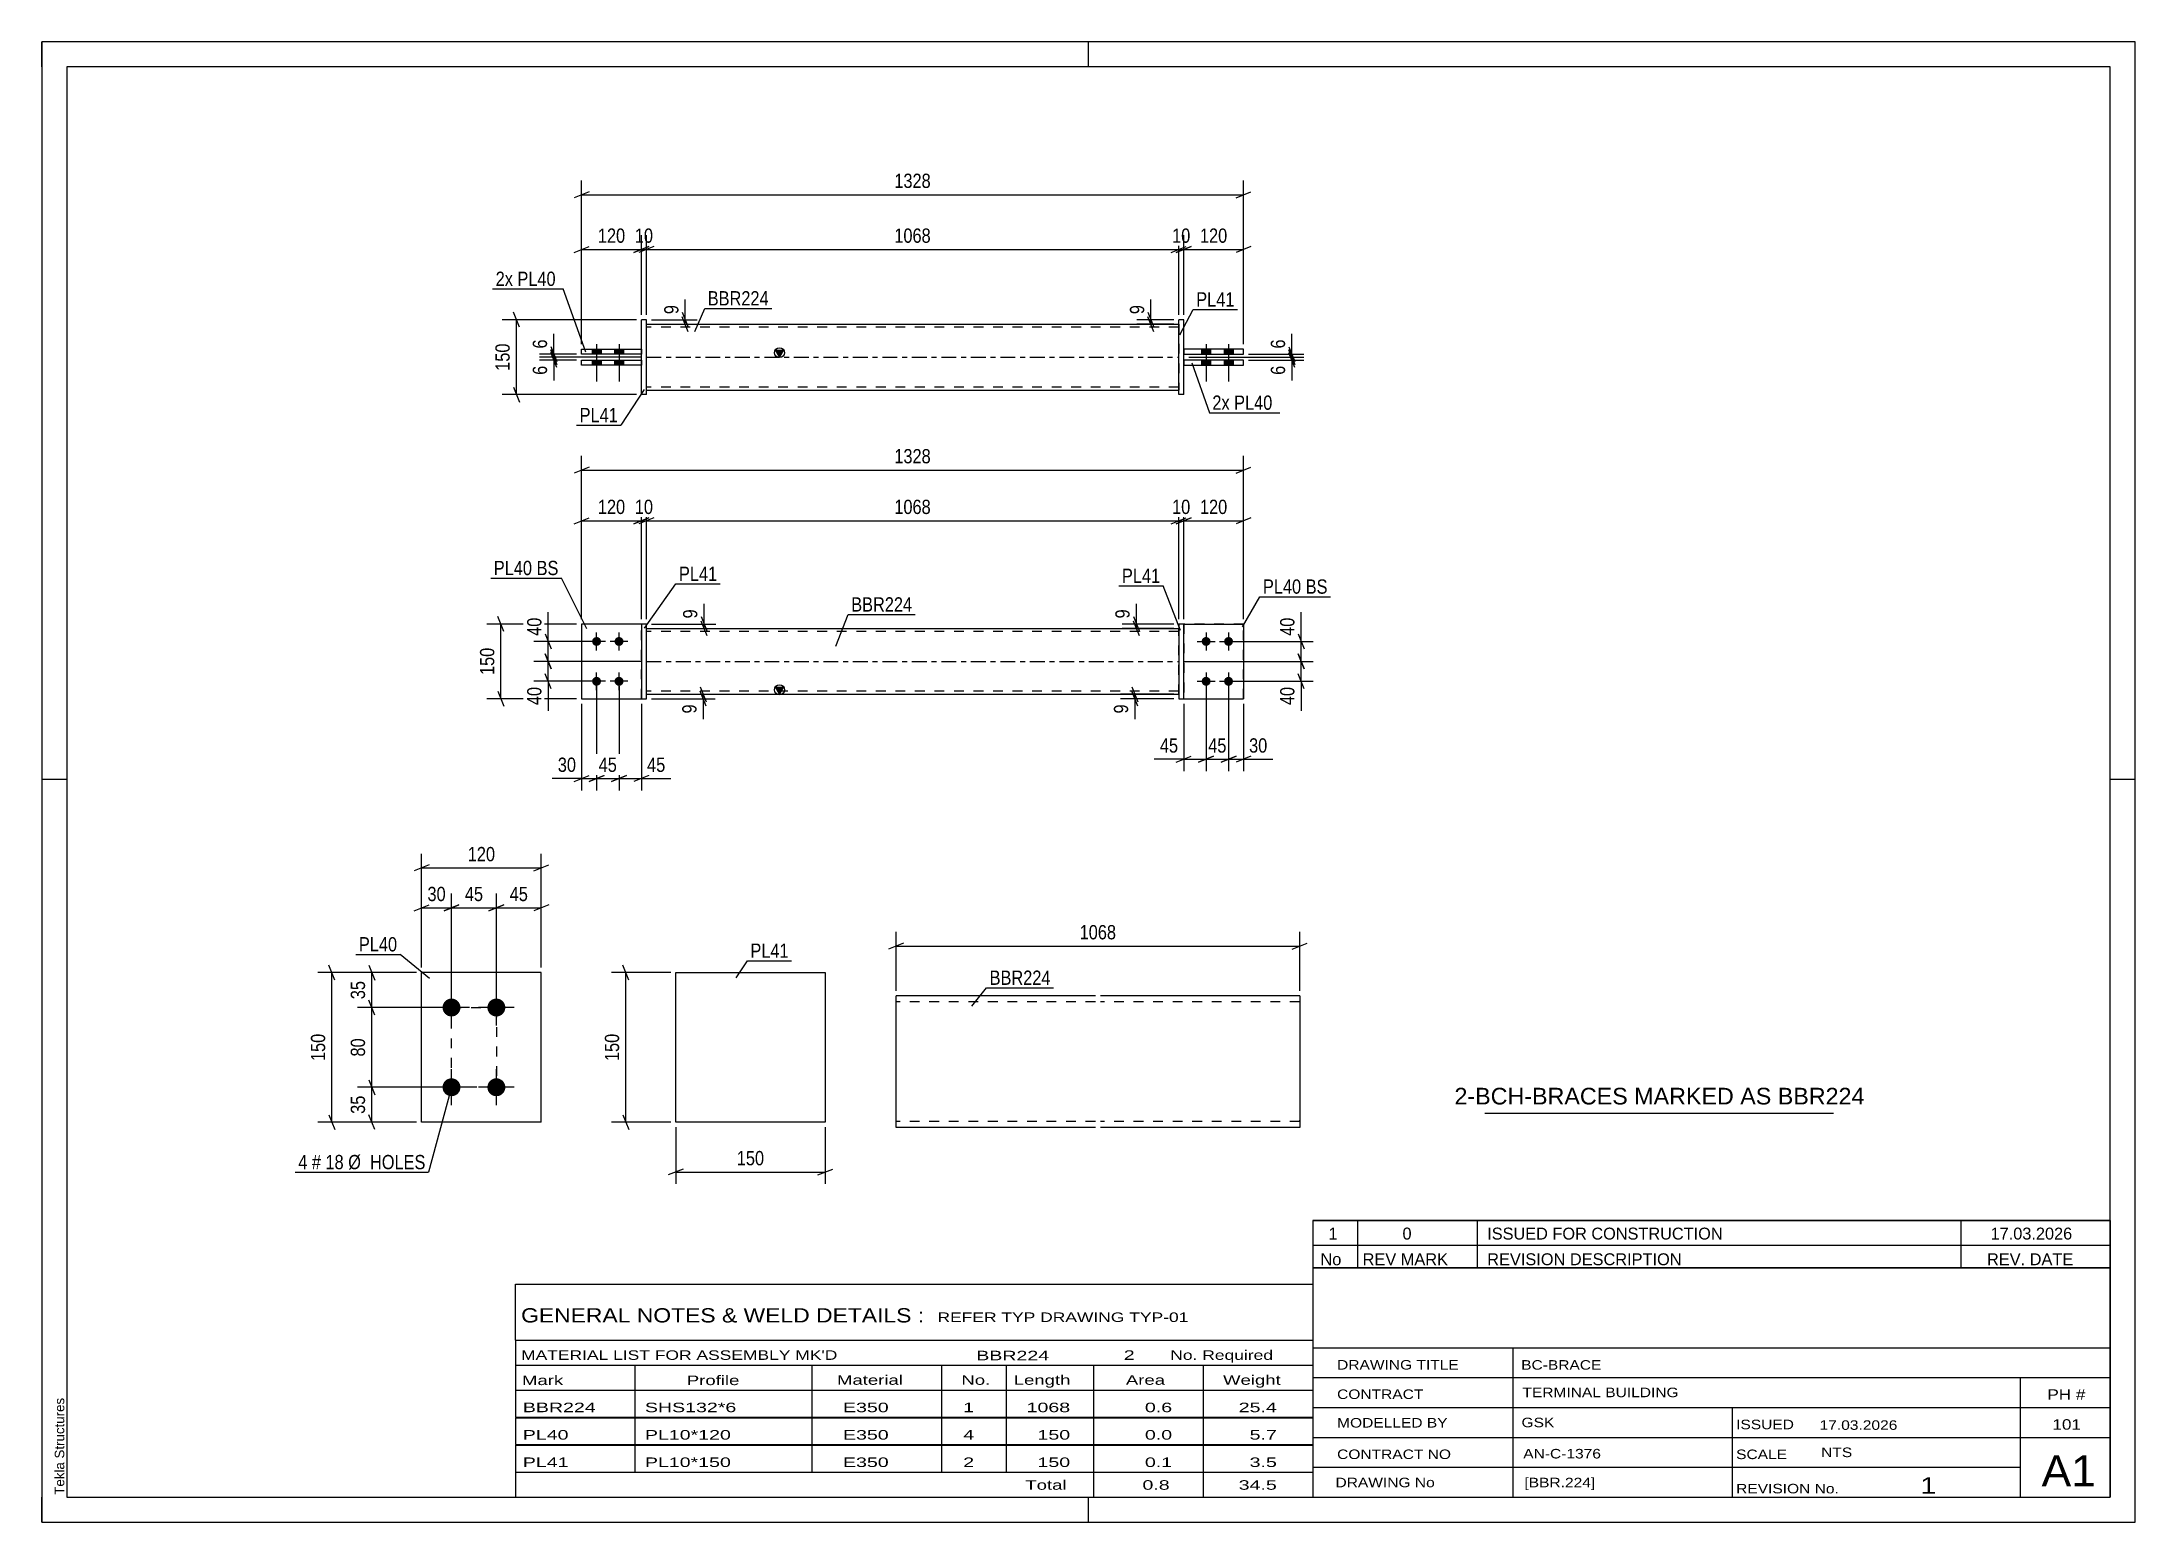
# Paper-space layout 'Layout1' of a CAD drawing. Header units: millimetres. Extents: x 0 to 420, y 0 to 297.
# The model-space entities are those that its viewports show. They can reach past a viewport. Long polylines and large blocks are cut down to what shows.
import ezdxf

# ---------------------------------------------------------------- set-up
doc = ezdxf.new("R2010")
doc.units = ezdxf.units.MM
doc.linetypes.add('DXK_LINE_DOT2', pattern=[3.9198, 1.9599, -1.9599])
doc.linetypes.add('DXK_LINE_DOT3', pattern=[5.9187, 2.979, -0.9799, 0.9799, -0.9799])
doc.layers.add('Viewport layer', color=7, linetype='Continuous', plot=False)
doc.styles.add('Arial', font='ARIAL.TTF', dxfattribs={"height": 0.2})
doc.styles.add('Arial Narrow', font='ARIALN.TTF', dxfattribs={"height": 0.2})

# ---------------------------------------------------------------- blocks, each defined once
blk = doc.blocks.new('Unknown-581593072-1127')
at = {"color": 5, "linetype": 'Continuous'}
for p, q in [((420, 297), (0, 297)), ((0, 297), (0, 0)), ((0, 292), (0, 297)), ((210, 292), (210, 297)), ((420, 0), (420, 297)), ((415, 292), (5, 292)), ((5, 292), (5, 5)), ((415, 5), (415, 292)), ((5, 149), (0, 149)), ((420, 149), (415, 149)), ((0, 0), (0, 5)), ((5, 5), (415, 5)), ((210, 0), (210, 5)), ((0, 0), (420, 0))]:
    blk.add_line(p, q, dxfattribs=at)
at = {"color": 174, "linetype": 'Continuous', "style": 'Arial'}
blk.add_text('Tekla Structures', height=1.9102, rotation=90, dxfattribs=at).set_placement((4.5, 5.5))
blk = doc.blocks.new('Part-581593072-1392 - 1364')
at = {"color": 2, "linetype": 'Continuous'}
for p, q in [((229.1, 180.2), (228.1, 180.2)), ((228.1, 180.2), (228.1, 165.2)), ((229.1, 165.2), (229.1, 180.2)), ((228.1, 165.2), (229.1, 165.2))]:
    blk.add_line(p, q, dxfattribs=at)
blk = doc.blocks.new('Bolt-581593072-1403 - 1364')
at = {"linetype": 'Continuous'}
for points in [[(111.3, 175.8, -1), (111.3, 177.6, -1)], [(115.8, 175.8, -1), (115.8, 177.6, -1)], [(111.3, 167.8, -1), (111.3, 169.6, -1)], [(115.8, 167.8, -1), (115.8, 169.6, -1)]]:
    blk.add_hatch(color=1, dxfattribs=at).paths.add_polyline_path(points)
at = {"color": 1, "linetype": 'Continuous'}
for p, q in [((113.1, 176.7), (109.5, 176.7)), ((111.3, 174.9), (111.3, 178.5)), ((117.6, 176.7), (114, 176.7)), ((115.8, 174.9), (115.8, 178.5)), ((113.1, 168.7), (109.5, 168.7)), ((111.3, 166.9), (111.3, 170.5)), ((117.6, 168.7), (114, 168.7)), ((115.8, 166.9), (115.8, 170.5))]:
    blk.add_line(p, q, dxfattribs=at)
blk = doc.blocks.new('Bolt-581593072-1404 - 1364')
at = {"linetype": 'Continuous'}
for points in [[(233.6, 177.6, -1), (233.6, 175.8, -1)], [(238.1, 177.6, -1), (238.1, 175.8, -1)], [(233.6, 169.6, -1), (233.6, 167.8, -1)], [(238.1, 169.6, -1), (238.1, 167.8, -1)]]:
    blk.add_hatch(color=1, dxfattribs=at).paths.add_polyline_path(points)
at = {"color": 1, "linetype": 'Continuous'}
for p, q in [((231.8, 176.7), (235.4, 176.7)), ((233.6, 178.5), (233.6, 174.9)), ((236.3, 176.7), (239.9, 176.7)), ((238.1, 178.5), (238.1, 174.9)), ((231.8, 168.7), (235.4, 168.7)), ((233.6, 170.5), (233.6, 166.9)), ((236.3, 168.7), (239.9, 168.7)), ((238.1, 170.5), (238.1, 166.9))]:
    blk.add_line(p, q, dxfattribs=at)
blk = doc.blocks.new('Part-581593072-1409 - 1364')
at = {"color": 2, "linetype": 'Continuous'}
for p, q in [((121.3, 180.2), (120.3, 180.2)), ((120.3, 180.2), (120.3, 165.2)), ((121.3, 165.2), (121.3, 180.2)), ((120.3, 165.2), (121.3, 165.2))]:
    blk.add_line(p, q, dxfattribs=at)
blk = doc.blocks.new('Part-581593072-1424 - 1364')
at = {"color": 7, "linetype": 'DXK_LINE_DOT2'}
for p, q in [((120.3, 180.2), (108.3, 180.2)), ((108.3, 180.2), (108.3, 165.2)), ((120.3, 165.2), (120.3, 180.2)), ((108.3, 165.2), (120.3, 165.2))]:
    blk.add_line(p, q, dxfattribs=at)
blk = doc.blocks.new('Part-581593072-1429 - 1364')
at = {"color": 2, "linetype": 'Continuous'}
for p, q in [((120.3, 180.2), (108.3, 180.2)), ((108.3, 180.2), (108.3, 165.2)), ((108.3, 165.2), (120.3, 165.2))]:
    blk.add_line(p, q, dxfattribs=at)
at = {"color": 7, "linetype": 'DXK_LINE_DOT2'}
blk.add_line((120.3, 165.2), (120.3, 180.2), dxfattribs=at)
blk = doc.blocks.new('Part-581593072-1444 - 1364')
at = {"linetype": 'Continuous'}
blk.add_hatch(color=2, dxfattribs=at).paths.add_polyline_path([(148, 166.1), (147.2, 167.5), (148.8, 167.5)])
at = {"color": 2, "linetype": 'Continuous'}
for p, q in [((121.3, 179.3), (228.1, 179.3)), ((121.3, 166.1), (228.1, 166.1)), ((148, 166.1), (147.2, 167.5)), ((147.2, 167.5), (148.8, 167.5)), ((148.8, 167.5), (148, 166.1))]:
    blk.add_line(p, q, dxfattribs=at)
at = {"color": 7, "linetype": 'DXK_LINE_DOT2'}
for p, q in [((121.3, 166.1), (121.3, 179.3)), ((228.1, 178.7), (121.3, 178.7)), ((228.1, 166.1), (228.1, 179.3)), ((228.1, 166.7), (121.3, 166.7))]:
    blk.add_line(p, q, dxfattribs=at)
at = {"color": 7, "linetype": 'DXK_LINE_DOT3'}
blk.add_line((121.3, 172.7), (228.1, 172.7), dxfattribs=at)
at = {"color": 2, "linetype": 'Continuous'}
blk.add_circle((148, 167), 1, dxfattribs=at)
blk = doc.blocks.new('Part-581593072-1449 - 1364')
at = {"color": 2, "linetype": 'Continuous'}
for p, q in [((229.1, 180.2), (241.1, 180.2)), ((241.1, 180.2), (241.1, 165.2)), ((229.1, 165.2), (241.1, 165.2))]:
    blk.add_line(p, q, dxfattribs=at)
at = {"color": 7, "linetype": 'DXK_LINE_DOT2'}
blk.add_line((229.1, 180.2), (229.1, 165.2), dxfattribs=at)
blk = doc.blocks.new('Part-581593072-1454 - 1364')
at = {"color": 7, "linetype": 'DXK_LINE_DOT2'}
for p, q in [((241.1, 180.2), (229.1, 180.2)), ((229.1, 180.2), (229.1, 165.2)), ((241.1, 165.2), (241.1, 180.2)), ((229.1, 165.2), (241.1, 165.2))]:
    blk.add_line(p, q, dxfattribs=at)
blk = doc.blocks.new('Part-581593072-1786 - 1771')
at = {"color": 2, "linetype": 'Continuous'}
for p, q in [((108.3, 235.35), (120.3, 235.35)), ((108.3, 234.35), (108.3, 235.35)), ((120.3, 235.35), (120.3, 234.35)), ((120.3, 234.35), (108.3, 234.35))]:
    blk.add_line(p, q, dxfattribs=at)
blk = doc.blocks.new('Part-581593072-1781 - 1771')
at = {"color": 2, "linetype": 'Continuous'}
for p, q in [((121.3, 241.24), (120.3, 241.24)), ((120.3, 226.24), (120.3, 241.24)), ((121.3, 226.24), (121.3, 241.24)), ((121.3, 226.24), (120.3, 226.24))]:
    blk.add_line(p, q, dxfattribs=at)
blk = doc.blocks.new('Part-581593072-1791 - 1771')
at = {"color": 2, "linetype": 'Continuous'}
for p, q in [((108.3, 232.15), (108.3, 233.15)), ((108.3, 233.15), (120.3, 233.15)), ((120.3, 232.15), (108.3, 232.15)), ((120.3, 233.15), (120.3, 232.15))]:
    blk.add_line(p, q, dxfattribs=at)
blk = doc.blocks.new('Bolt-581593072-1775 - 1771')
at = {"linetype": 'Continuous'}
for points in [[(110.4, 234.35), (112.2, 234.35), (112.2, 235.35), (110.4, 235.35)], [(110.4, 234.35), (112.2, 234.35), (112.2, 235.35), (110.4, 235.35)], [(114.9, 234.35), (116.7, 234.35), (116.7, 235.35), (114.9, 235.35)], [(114.9, 234.35), (116.7, 234.35), (116.7, 235.35), (114.9, 235.35)], [(110.4, 232.15), (112.2, 232.15), (112.2, 233.15), (110.4, 233.15)], [(110.4, 232.15), (112.2, 232.15), (112.2, 233.15), (110.4, 233.15)], [(114.9, 232.15), (116.7, 232.15), (116.7, 233.15), (114.9, 233.15)], [(114.9, 232.15), (116.7, 232.15), (116.7, 233.15), (114.9, 233.15)]]:
    blk.add_hatch(color=1, dxfattribs=at).paths.add_polyline_path(points)
at = {"color": 1, "linetype": 'Continuous'}
for p, q in [((110.4, 235.35), (110.4, 234.35)), ((110.4, 235.35), (110.4, 234.35)), ((111.3, 236.35), (111.3, 228.85)), ((111.3, 236.35), (111.3, 228.85)), ((112.2, 235.35), (112.2, 234.35)), ((112.2, 235.35), (112.2, 234.35)), ((114.9, 235.35), (114.9, 234.35)), ((114.9, 235.35), (114.9, 234.35)), ((115.8, 236.35), (115.8, 228.85)), ((115.8, 236.35), (115.8, 228.85)), ((116.7, 235.35), (116.7, 234.35)), ((116.7, 235.35), (116.7, 234.35)), ((110.4, 233.15), (110.4, 232.15)), ((110.4, 233.15), (110.4, 232.15)), ((112.2, 233.15), (112.2, 232.15)), ((112.2, 233.15), (112.2, 232.15)), ((114.9, 233.15), (114.9, 232.15)), ((114.9, 233.15), (114.9, 232.15)), ((116.7, 233.15), (116.7, 232.15)), ((116.7, 233.15), (116.7, 232.15))]:
    blk.add_line(p, q, dxfattribs=at)
blk = doc.blocks.new('Bolt-581593072-1776 - 1771')
at = {"linetype": 'Continuous'}
for points in [[(234.5, 235.34), (232.7, 235.34), (232.7, 234.34), (234.5, 234.34)], [(234.5, 235.34), (232.7, 235.34), (232.7, 234.34), (234.5, 234.34)], [(239, 235.34), (237.2, 235.34), (237.2, 234.34), (239, 234.34)], [(239, 235.34), (237.2, 235.34), (237.2, 234.34), (239, 234.34)], [(234.5, 233.14), (232.7, 233.14), (232.7, 232.14), (234.5, 232.14)], [(234.5, 233.14), (232.7, 233.14), (232.7, 232.14), (234.5, 232.14)], [(239, 233.14), (237.2, 233.14), (237.2, 232.14), (239, 232.14)], [(239, 233.14), (237.2, 233.14), (237.2, 232.14), (239, 232.14)]]:
    blk.add_hatch(color=1, dxfattribs=at).paths.add_polyline_path(points)
at = {"color": 1, "linetype": 'Continuous'}
for p, q in [((232.7, 235.34), (232.7, 234.34)), ((232.7, 235.34), (232.7, 234.34)), ((233.6, 236.34), (233.6, 228.84)), ((233.6, 236.34), (233.6, 228.84)), ((234.5, 235.34), (234.5, 234.34)), ((234.5, 235.34), (234.5, 234.34)), ((237.2, 235.34), (237.2, 234.34)), ((237.2, 235.34), (237.2, 234.34)), ((238.1, 236.34), (238.1, 228.84)), ((238.1, 236.34), (238.1, 228.84)), ((239, 235.34), (239, 234.34)), ((239, 235.34), (239, 234.34)), ((232.7, 233.14), (232.7, 232.14)), ((232.7, 233.14), (232.7, 232.14)), ((234.5, 233.14), (234.5, 232.14)), ((234.5, 233.14), (234.5, 232.14)), ((237.2, 233.14), (237.2, 232.14)), ((237.2, 233.14), (237.2, 232.14)), ((239, 233.14), (239, 232.14)), ((239, 233.14), (239, 232.14))]:
    blk.add_line(p, q, dxfattribs=at)
blk = doc.blocks.new('Part-581593072-1796 - 1771')
at = {"color": 2, "linetype": 'Continuous'}
for p, q in [((229.1, 241.24), (228.1, 241.24)), ((228.1, 226.24), (228.1, 241.24)), ((229.1, 226.24), (229.1, 241.24)), ((229.1, 226.24), (228.1, 226.24))]:
    blk.add_line(p, q, dxfattribs=at)
blk = doc.blocks.new('Part-581593072-1801 - 1771')
at = {"linetype": 'Continuous'}
blk.add_hatch(color=2, dxfattribs=at).paths.add_polyline_path([(148, 233.74), (147.2, 235.14), (148.8, 235.14)])
at = {"color": 2, "linetype": 'Continuous'}
for p, q in [((121.3, 240.34), (228.1, 240.34)), ((148, 233.74), (147.2, 235.14)), ((147.2, 235.14), (148.8, 235.14)), ((148.8, 235.14), (148, 233.74)), ((121.3, 227.14), (228.1, 227.14))]:
    blk.add_line(p, q, dxfattribs=at)
at = {"color": 7, "linetype": 'DXK_LINE_DOT2'}
for p, q in [((121.3, 227.14), (121.3, 240.34)), ((228.1, 239.74), (121.3, 239.74)), ((228.1, 240.34), (228.1, 227.14)), ((228.1, 227.74), (121.3, 227.74))]:
    blk.add_line(p, q, dxfattribs=at)
at = {"color": 7, "linetype": 'DXK_LINE_DOT3'}
blk.add_line((121.3, 233.74), (228.1, 233.74), dxfattribs=at)
at = {"color": 2, "linetype": 'Continuous'}
blk.add_circle((148, 234.64), 1, dxfattribs=at)
blk = doc.blocks.new('Part-581593072-1806 - 1771')
at = {"color": 2, "linetype": 'Continuous'}
for p, q in [((241.1, 233.14), (229.1, 233.14)), ((229.1, 233.14), (229.1, 232.14)), ((229.1, 232.14), (241.1, 232.14)), ((241.1, 232.14), (241.1, 233.14))]:
    blk.add_line(p, q, dxfattribs=at)
blk = doc.blocks.new('Part-581593072-1811 - 1771')
at = {"color": 2, "linetype": 'Continuous'}
for p, q in [((241.1, 235.34), (229.1, 235.34)), ((229.1, 235.34), (229.1, 234.34)), ((241.1, 234.34), (241.1, 235.34)), ((229.1, 234.34), (241.1, 234.34))]:
    blk.add_line(p, q, dxfattribs=at)
blk = doc.blocks.new('Part-581593072-2055 - 2048')
at = {"color": 2, "linetype": 'Continuous'}
for p, q in [((100.19, 110.25), (76.19, 110.25)), ((76.19, 80.25), (76.19, 110.25)), ((100.19, 80.25), (100.19, 110.25)), ((100.19, 80.25), (76.19, 80.25))]:
    blk.add_line(p, q, dxfattribs=at)
blk = doc.blocks.new('Bolt-581593072-2116 - 2048')
at = {"linetype": 'Continuous'}
for points in [[(82.19, 101.45, -1), (82.19, 105.05, -1)], [(91.19, 101.45, -1), (91.19, 105.05, -1)], [(82.19, 85.45, -1), (82.19, 89.05, -1)], [(91.19, 85.45, -1), (91.19, 89.05, -1)]]:
    blk.add_hatch(color=1, dxfattribs=at).paths.add_polyline_path(points)
at = {"color": 1, "linetype": 'Continuous'}
for p, q in [((82.19, 99.65), (82.19, 106.85)), ((91.19, 99.65), (91.19, 106.85)), ((85.79, 103.25), (78.59, 103.25)), ((94.79, 103.25), (87.59, 103.25)), ((82.19, 83.65), (82.19, 90.85)), ((91.19, 83.65), (91.19, 90.85)), ((85.79, 87.25), (78.59, 87.25)), ((94.79, 87.25), (87.59, 87.25))]:
    blk.add_line(p, q, dxfattribs=at)
blk = doc.blocks.new('Part-581593072-2263 - 2257')
at = {"color": 2, "linetype": 'Continuous'}
for p, q in [((127.17, 80.25), (127.17, 110.25)), ((127.17, 110.25), (157.17, 110.25)), ((157.17, 110.25), (157.17, 80.25)), ((157.17, 80.25), (127.17, 80.25))]:
    blk.add_line(p, q, dxfattribs=at)
blk = doc.blocks.new('Part-581593072-2286 - 2280')
at = {"color": 2, "linetype": 'Continuous'}
for p, q in [((211.38, 105.58), (171.38, 105.58)), ((171.38, 79.37), (171.38, 105.58)), ((252.38, 105.58), (212.38, 105.58)), ((252.38, 105.58), (252.38, 105.4)), ((252.38, 105.4), (252.38, 103.18)), ((252.38, 103.18), (252.38, 79.18)), ((171.38, 79.18), (171.38, 79.37)), ((211.38, 79.18), (171.38, 79.18)), ((252.38, 79.18), (212.38, 79.18))]:
    blk.add_line(p, q, dxfattribs=at)
at = {"color": 7, "linetype": 'DXK_LINE_DOT2'}
for p, q in [((211.38, 104.38), (171.38, 104.38)), ((252.38, 104.38), (212.38, 104.38)), ((252.38, 104.88), (252.38, 103.18)), ((171.38, 80.38), (171.38, 80.48)), ((211.38, 80.38), (171.38, 80.38)), ((252.38, 80.38), (212.38, 80.38)), ((252.38, 80.48), (252.38, 80.67)), ((252.38, 80.38), (252.38, 80.48)), ((252.38, 80.38), (252.38, 80.48)), ((171.38, 79.18), (171.38, 79.18))]:
    blk.add_line(p, q, dxfattribs=at)
blk = doc.blocks.new('Rectangle-581593072-2242 - 2048')
at = {"color": 1, "linetype": 'DXK_LINE_DOT2'}
blk.add_lwpolyline([(82.19, 103.25), (91.19, 103.25), (91.19, 87.25), (82.19, 87.25), (82.19, 103.25)], close=True, dxfattribs=at)
blk = doc.blocks.new('StraightDimension-581593072-1456 - 1364')
at = {"color": 7, "linetype": 'Continuous'}
for p, q in [((219, 181.7), (220.2, 178.7)), ((220.2, 177.8), (219, 180.8)), ((227.1, 180.2), (216.75, 180.2)), ((227.1, 179.3), (216.75, 179.3)), ((219.6, 179.3), (219.6, 180.2))]:
    blk.add_line(p, q, dxfattribs=at)
at = {"color": 0}
blk.add_wipeout([(218.85, 183.75), (214.65, 183.75), (214.65, 180.72), (218.85, 180.72)], dxfattribs=at)
at = {"color": 7, "linetype": 'Continuous'}
blk.add_line((219.6, 180.2), (219.6, 184.28), dxfattribs=at)
blk.add_line((219.6, 180.2), (219.6, 184.28), dxfattribs=at)
at = {"color": 3, "style": 'Arial Narrow'}
blk.add_text('9', height=2.86, rotation=90.0002, dxfattribs=at).set_placement((218.25, 181.32))
blk = doc.blocks.new('StraightDimension-581593072-1467 - 1364')
at = {"color": 7, "linetype": 'Continuous'}
for p, q in [((239.1, 176.7), (255.06, 176.7)), ((252.06, 178.2), (253.26, 175.2)), ((252.66, 172.7), (252.66, 176.7)), ((229.1, 172.7), (255.06, 172.7)), ((253.26, 171.2), (252.06, 174.2))]:
    blk.add_line(p, q, dxfattribs=at)
at = {"color": 0}
blk.add_wipeout([(251.91, 182.08), (247.71, 182.08), (247.71, 177.22), (251.91, 177.22)], dxfattribs=at)
at = {"color": 7, "linetype": 'Continuous'}
blk.add_line((252.66, 176.7), (252.66, 182.6), dxfattribs=at)
blk.add_line((252.66, 176.7), (252.66, 182.6), dxfattribs=at)
at = {"color": 3, "style": 'Arial Narrow'}
blk.add_text('40', height=2.863, rotation=90.0002, dxfattribs=at).set_placement((251.31, 177.82))
blk = doc.blocks.new('StraightDimension-581593072-1718 - 1364')
at = {"color": 7, "linetype": 'Continuous'}
for p, q in [((108.3, 181.2), (108.3, 203.77)), ((120.3, 181.2), (120.3, 203.77)), ((106.8, 200.32), (109.8, 201.52)), ((108.3, 200.92), (120.3, 200.92)), ((121.8, 201.52), (118.8, 200.32))]:
    blk.add_line(p, q, dxfattribs=at)
at = {"color": 0}
blk.add_wipeout([(117.64, 201.67), (117.64, 205.87), (110.96, 205.87), (110.96, 201.67)], dxfattribs=at)
at = {"color": 3, "style": 'Arial Narrow'}
blk.add_text('120', height=2.863, dxfattribs=at).set_placement((111.56, 202.27))
blk = doc.blocks.new('StraightDimension-581593072-1590 - 1364')
at = {"color": 7, "linetype": 'Continuous'}
for p, q in [((132.26, 181.7), (133.46, 178.7)), ((133.46, 177.8), (132.26, 180.8)), ((122.3, 180.2), (135.26, 180.2)), ((122.3, 179.3), (135.26, 179.3)), ((132.86, 179.3), (132.86, 180.2))]:
    blk.add_line(p, q, dxfattribs=at)
at = {"color": 0}
blk.add_wipeout([(132.11, 183.75), (127.91, 183.75), (127.91, 180.72), (132.11, 180.72)], dxfattribs=at)
at = {"color": 7, "linetype": 'Continuous'}
blk.add_line((132.86, 180.2), (132.86, 184.28), dxfattribs=at)
blk.add_line((132.86, 180.2), (132.86, 184.28), dxfattribs=at)
at = {"color": 3, "style": 'Arial Narrow'}
blk.add_text('9', height=2.86, rotation=90.0002, dxfattribs=at).set_placement((131.51, 181.32))
blk = doc.blocks.new('StraightDimension-581593072-1599 - 1364')
at = {"color": 7, "linetype": 'Continuous'}
for p, q in [((122.3, 166.1), (135.1, 166.1)), ((122.3, 165.2), (135.1, 165.2)), ((132.1, 167.6), (133.3, 164.6)), ((133.3, 163.7), (132.1, 166.7)), ((132.7, 165.2), (132.7, 166.1))]:
    blk.add_line(p, q, dxfattribs=at)
at = {"color": 0}
blk.add_wipeout([(131.95, 164.67), (127.75, 164.67), (127.75, 161.65), (131.95, 161.65)], dxfattribs=at)
at = {"color": 7, "linetype": 'Continuous'}
blk.add_line((132.7, 165.2), (132.7, 161.12), dxfattribs=at)
blk.add_line((132.7, 165.2), (132.7, 161.12), dxfattribs=at)
at = {"color": 3, "style": 'Arial Narrow'}
blk.add_text('9', height=2.86, rotation=90.0002, dxfattribs=at).set_placement((131.35, 162.25))
blk = doc.blocks.new('StraightDimension-581593072-1530 - 1364')
at = {"color": 7, "linetype": 'Continuous'}
for p, q in [((233.6, 167.7), (233.6, 150.65)), ((238.1, 167.7), (238.1, 150.65)), ((232.1, 152.45), (235.1, 153.65)), ((233.6, 153.05), (238.1, 153.05)), ((239.6, 153.65), (236.6, 152.45))]:
    blk.add_line(p, q, dxfattribs=at)
at = {"color": 0}
blk.add_wipeout([(238.28, 153.8), (238.28, 158), (233.42, 158), (233.42, 153.8)], dxfattribs=at)
at = {"color": 3, "style": 'Arial Narrow'}
blk.add_text('45', height=2.863, dxfattribs=at).set_placement((234.02, 154.4))
blk = doc.blocks.new('StraightDimension-581593072-1540 - 1364')
at = {"color": 7, "linetype": 'Continuous'}
for p, q in [((238.1, 167.7), (238.1, 150.65)), ((241.1, 164.2), (241.1, 150.65)), ((236.6, 152.45), (239.6, 153.65)), ((238.1, 153.05), (241.1, 153.05)), ((242.6, 153.65), (239.6, 152.45))]:
    blk.add_line(p, q, dxfattribs=at)
at = {"color": 0}
blk.add_wipeout([(246.48, 153.8), (246.48, 158), (241.62, 158), (241.62, 153.8)], dxfattribs=at)
at = {"color": 7, "linetype": 'Continuous'}
blk.add_line((241.1, 153.05), (247, 153.05), dxfattribs=at)
blk.add_line((241.1, 153.05), (247, 153.05), dxfattribs=at)
at = {"color": 3, "style": 'Arial Narrow'}
blk.add_text('30', height=2.863, dxfattribs=at).set_placement((242.22, 154.4))
blk = doc.blocks.new('StraightDimension-581593072-1653 - 1364')
at = {"color": 7, "linetype": 'Continuous'}
for p, q in [((229.1, 181.2), (229.1, 203.77)), ((241.1, 181.2), (241.1, 203.77)), ((227.6, 200.32), (230.6, 201.52)), ((229.1, 200.92), (241.1, 200.92)), ((242.6, 201.52), (239.6, 200.32))]:
    blk.add_line(p, q, dxfattribs=at)
at = {"color": 0}
blk.add_wipeout([(238.44, 201.67), (238.44, 205.87), (231.76, 205.87), (231.76, 201.67)], dxfattribs=at)
at = {"color": 3, "style": 'Arial Narrow'}
blk.add_text('120', height=2.863, dxfattribs=at).set_placement((232.36, 202.27))
blk = doc.blocks.new('StraightDimension-581593072-1692 - 1364')
at = {"color": 7, "linetype": 'Continuous'}
for p, q in [((121.3, 181.2), (121.3, 203.77)), ((228.1, 181.2), (228.1, 203.77)), ((122.8, 201.52), (119.8, 200.32)), ((121.3, 200.92), (228.1, 200.92)), ((226.6, 200.32), (229.6, 201.52))]:
    blk.add_line(p, q, dxfattribs=at)
at = {"color": 0}
blk.add_wipeout([(178.96, 201.67), (178.96, 205.87), (170.44, 205.87), (170.44, 201.67)], dxfattribs=at)
at = {"color": 3, "style": 'Arial Narrow'}
blk.add_text('1068', height=2.863, dxfattribs=at).set_placement((171.04, 202.27))
blk = doc.blocks.new('StraightDimension-581593072-1628 - 1364')
at = {"color": 7, "linetype": 'Continuous'}
for p, q in [((108.3, 164.2), (108.3, 146.78)), ((111.3, 167.7), (111.3, 146.78)), ((106.8, 148.58), (109.8, 149.78)), ((108.3, 149.18), (111.3, 149.18)), ((112.8, 149.78), (109.8, 148.58))]:
    blk.add_line(p, q, dxfattribs=at)
at = {"color": 0}
blk.add_wipeout([(107.78, 149.93), (107.78, 154.13), (102.92, 154.13), (102.92, 149.93)], dxfattribs=at)
at = {"color": 7, "linetype": 'Continuous'}
blk.add_line((108.3, 149.18), (102.39, 149.18), dxfattribs=at)
blk.add_line((108.3, 149.18), (102.39, 149.18), dxfattribs=at)
at = {"color": 3, "style": 'Arial Narrow'}
blk.add_text('30', height=2.863, dxfattribs=at).set_placement((103.52, 150.53))
blk = doc.blocks.new('StraightDimension-581593072-1639 - 1364')
at = {"color": 7, "linetype": 'Continuous'}
for p, q in [((109.8, 211.69), (106.8, 210.49)), ((108.3, 181.2), (108.3, 213.94)), ((108.3, 211.09), (241.1, 211.09)), ((239.6, 210.49), (242.6, 211.69)), ((241.1, 181.2), (241.1, 213.94))]:
    blk.add_line(p, q, dxfattribs=at)
at = {"color": 0}
blk.add_wipeout([(178.96, 211.84), (178.96, 216.04), (170.44, 216.04), (170.44, 211.84)], dxfattribs=at)
at = {"color": 3, "style": 'Arial Narrow'}
blk.add_text('1328', height=2.863, dxfattribs=at).set_placement((171.04, 212.44))
blk = doc.blocks.new('StraightDimension-581593072-1554 - 1364')
at = {"color": 7, "linetype": 'Continuous'}
for p, q in [((227.1, 166.1), (216.45, 166.1)), ((227.1, 165.2), (216.45, 165.2)), ((218.7, 167.6), (219.9, 164.6)), ((219.9, 163.7), (218.7, 166.7)), ((219.3, 165.2), (219.3, 166.1))]:
    blk.add_line(p, q, dxfattribs=at)
at = {"color": 0}
blk.add_wipeout([(218.55, 164.67), (214.35, 164.67), (214.35, 161.65), (218.55, 161.65)], dxfattribs=at)
at = {"color": 7, "linetype": 'Continuous'}
blk.add_line((219.3, 165.2), (219.3, 161.12), dxfattribs=at)
blk.add_line((219.3, 165.2), (219.3, 161.12), dxfattribs=at)
at = {"color": 3, "style": 'Arial Narrow'}
blk.add_text('9', height=2.86, rotation=90.0002, dxfattribs=at).set_placement((217.95, 162.25))
blk = doc.blocks.new('StraightDimension-581593072-1486 - 1364')
at = {"color": 7, "linetype": 'Continuous'}
for p, q in [((229.1, 172.7), (255.06, 172.7)), ((252.06, 174.2), (253.26, 171.2)), ((252.66, 168.7), (252.66, 172.7)), ((239.1, 168.7), (255.06, 168.7)), ((253.26, 167.2), (252.06, 170.2))]:
    blk.add_line(p, q, dxfattribs=at)
at = {"color": 0}
blk.add_wipeout([(251.91, 168.17), (247.71, 168.17), (247.71, 163.32), (251.91, 163.32)], dxfattribs=at)
at = {"color": 7, "linetype": 'Continuous'}
blk.add_line((252.66, 168.7), (252.66, 162.79), dxfattribs=at)
blk.add_line((252.66, 168.7), (252.66, 162.79), dxfattribs=at)
at = {"color": 3, "style": 'Arial Narrow'}
blk.add_text('40', height=2.863, rotation=90.0002, dxfattribs=at).set_placement((251.31, 163.92))
blk = doc.blocks.new('StraightDimension-581593072-1500 - 1364')
at = {"color": 7, "linetype": 'Continuous'}
for p, q in [((92.72, 178.7), (91.52, 181.7)), ((107.3, 180.2), (89.27, 180.2)), ((92.12, 165.2), (92.12, 180.2)), ((107.3, 165.2), (89.27, 165.2)), ((91.52, 166.7), (92.72, 163.7))]:
    blk.add_line(p, q, dxfattribs=at)
at = {"color": 0}
blk.add_wipeout([(91.37, 176.04), (87.17, 176.04), (87.17, 169.36), (91.37, 169.36)], dxfattribs=at)
at = {"color": 3, "style": 'Arial Narrow'}
blk.add_text('150', height=2.863, rotation=90.0002, dxfattribs=at).set_placement((90.77, 169.96))
blk = doc.blocks.new('StraightDimension-581593072-1514 - 1364')
at = {"color": 7, "linetype": 'Continuous'}
for p, q in [((229.1, 164.2), (229.1, 150.65)), ((233.6, 167.7), (233.6, 150.65)), ((227.6, 152.45), (230.6, 153.65)), ((229.1, 153.05), (233.6, 153.05)), ((235.1, 153.65), (232.1, 152.45))]:
    blk.add_line(p, q, dxfattribs=at)
at = {"color": 0}
blk.add_wipeout([(228.57, 153.8), (228.57, 158), (223.72, 158), (223.72, 153.8)], dxfattribs=at)
at = {"color": 7, "linetype": 'Continuous'}
blk.add_line((229.1, 153.05), (223.19, 153.05), dxfattribs=at)
blk.add_line((229.1, 153.05), (223.19, 153.05), dxfattribs=at)
at = {"color": 3, "style": 'Arial Narrow'}
blk.add_text('45', height=2.863, dxfattribs=at).set_placement((224.32, 154.4))
blk = doc.blocks.new('StraightDimension-581593072-1563 - 1364')
at = {"color": 7, "linetype": 'Continuous'}
for p, q in [((110.3, 176.7), (98.73, 176.7)), ((100.98, 178.2), (102.18, 175.2)), ((101.58, 172.7), (101.58, 176.7)), ((120.3, 172.7), (98.73, 172.7)), ((102.18, 171.2), (100.98, 174.2))]:
    blk.add_line(p, q, dxfattribs=at)
at = {"color": 0}
blk.add_wipeout([(100.83, 182.08), (96.63, 182.08), (96.63, 177.22), (100.83, 177.22)], dxfattribs=at)
at = {"color": 7, "linetype": 'Continuous'}
blk.add_line((101.58, 176.7), (101.58, 182.6), dxfattribs=at)
blk.add_line((101.58, 176.7), (101.58, 182.6), dxfattribs=at)
at = {"color": 3, "style": 'Arial Narrow'}
blk.add_text('40', height=2.863, rotation=90.0002, dxfattribs=at).set_placement((100.23, 177.82))
blk = doc.blocks.new('StraightDimension-581593072-1576 - 1364')
at = {"color": 7, "linetype": 'Continuous'}
for p, q in [((120.3, 172.7), (98.73, 172.7)), ((100.98, 174.2), (102.18, 171.2)), ((101.58, 168.7), (101.58, 172.7)), ((110.3, 168.7), (98.73, 168.7)), ((102.18, 167.2), (100.98, 170.2))]:
    blk.add_line(p, q, dxfattribs=at)
at = {"color": 0}
blk.add_wipeout([(100.83, 168.17), (96.63, 168.17), (96.63, 163.32), (100.83, 163.32)], dxfattribs=at)
at = {"color": 7, "linetype": 'Continuous'}
blk.add_line((101.58, 168.7), (101.58, 162.79), dxfattribs=at)
blk.add_line((101.58, 168.7), (101.58, 162.79), dxfattribs=at)
at = {"color": 3, "style": 'Arial Narrow'}
blk.add_text('40', height=2.863, rotation=90.0002, dxfattribs=at).set_placement((100.23, 163.92))
blk = doc.blocks.new('StraightDimension-581593072-1608 - 1364')
at = {"color": 7, "linetype": 'Continuous'}
for p, q in [((115.8, 167.7), (115.8, 146.78)), ((120.3, 164.2), (120.3, 146.78)), ((114.3, 148.58), (117.3, 149.78)), ((115.8, 149.18), (120.3, 149.18)), ((121.8, 149.78), (118.8, 148.58))]:
    blk.add_line(p, q, dxfattribs=at)
at = {"color": 0}
blk.add_wipeout([(125.68, 149.93), (125.68, 154.13), (120.83, 154.13), (120.83, 149.93)], dxfattribs=at)
at = {"color": 7, "linetype": 'Continuous'}
blk.add_line((120.3, 149.18), (126.21, 149.18), dxfattribs=at)
blk.add_line((120.3, 149.18), (126.21, 149.18), dxfattribs=at)
at = {"color": 3, "style": 'Arial Narrow'}
blk.add_text('45', height=2.863, dxfattribs=at).set_placement((121.43, 150.53))
blk = doc.blocks.new('StraightDimension-581593072-1621 - 1364')
at = {"color": 7, "linetype": 'Continuous'}
for p, q in [((111.3, 167.7), (111.3, 146.78)), ((115.8, 167.7), (115.8, 146.78)), ((109.8, 148.58), (112.8, 149.78)), ((111.3, 149.18), (115.8, 149.18)), ((117.3, 149.78), (114.3, 148.58))]:
    blk.add_line(p, q, dxfattribs=at)
at = {"color": 0}
blk.add_wipeout([(115.98, 149.93), (115.98, 154.13), (111.12, 154.13), (111.12, 149.93)], dxfattribs=at)
at = {"color": 3, "style": 'Arial Narrow'}
blk.add_text('45', height=2.863, dxfattribs=at).set_placement((111.72, 150.53))
blk = doc.blocks.new('StraightDimension-581593072-1675 - 1364')
at = {"color": 7, "linetype": 'Continuous'}
for p, q in [((228.1, 181.2), (228.1, 203.77)), ((229.1, 181.2), (229.1, 203.77)), ((226.6, 200.32), (229.6, 201.52)), ((230.6, 201.52), (227.6, 200.32)), ((228.1, 200.92), (229.1, 200.92))]:
    blk.add_line(p, q, dxfattribs=at)
at = {"color": 0}
blk.add_wipeout([(231.03, 201.67), (231.03, 205.87), (226.17, 205.87), (226.17, 201.67)], dxfattribs=at)
at = {"color": 3, "style": 'Arial Narrow'}
blk.add_text('10', height=2.863, dxfattribs=at).set_placement((226.77, 202.27))
blk = doc.blocks.new('StraightDimension-581593072-1701 - 1364')
at = {"color": 7, "linetype": 'Continuous'}
for p, q in [((120.3, 181.2), (120.3, 203.77)), ((121.3, 181.2), (121.3, 203.77)), ((118.8, 200.32), (121.8, 201.52)), ((122.8, 201.52), (119.8, 200.32)), ((120.3, 200.92), (121.3, 200.92))]:
    blk.add_line(p, q, dxfattribs=at)
at = {"color": 0}
blk.add_wipeout([(123.23, 201.67), (123.23, 205.87), (118.37, 205.87), (118.37, 201.67)], dxfattribs=at)
at = {"color": 3, "style": 'Arial Narrow'}
blk.add_text('10', height=2.863, dxfattribs=at).set_placement((118.97, 202.27))
blk = doc.blocks.new('StraightDimension-581593072-1824 - 1771')
at = {"color": 7, "linetype": 'Continuous'}
for p, q in [((120.3, 242.24), (120.3, 258.19)), ((121.3, 242.24), (121.3, 258.19)), ((118.8, 254.74), (121.8, 255.94)), ((122.8, 255.94), (119.8, 254.74)), ((120.3, 255.34), (121.3, 255.34))]:
    blk.add_line(p, q, dxfattribs=at)
at = {"color": 0}
blk.add_wipeout([(123.23, 256.09), (123.23, 260.29), (118.37, 260.29), (118.37, 256.09)], dxfattribs=at)
at = {"color": 3, "style": 'Arial Narrow'}
blk.add_text('10', height=2.863, dxfattribs=at).set_placement((118.97, 256.69))
blk = doc.blocks.new('StraightDimension-581593072-1834 - 1771')
at = {"color": 7, "linetype": 'Continuous'}
for p, q in [((108.3, 236.35), (108.3, 258.19)), ((120.3, 242.24), (120.3, 258.19)), ((106.8, 254.74), (109.8, 255.94)), ((108.3, 255.34), (120.3, 255.34)), ((121.8, 255.94), (118.8, 254.74))]:
    blk.add_line(p, q, dxfattribs=at)
at = {"color": 0}
blk.add_wipeout([(117.64, 256.09), (117.64, 260.29), (110.96, 260.29), (110.96, 256.09)], dxfattribs=at)
at = {"color": 3, "style": 'Arial Narrow'}
blk.add_text('120', height=2.863, dxfattribs=at).set_placement((111.56, 256.69))
blk = doc.blocks.new('StraightDimension-581593072-1939 - 1771')
at = {"color": 7, "linetype": 'Continuous'}
for p, q in [((250.19, 235.84), (251.39, 232.84)), ((251.39, 232.24), (250.19, 235.24)), ((230.1, 233.74), (253.19, 233.74)), ((242.1, 234.34), (253.19, 234.34)), ((250.79, 233.74), (250.79, 234.34))]:
    blk.add_line(p, q, dxfattribs=at)
at = {"color": 0}
blk.add_wipeout([(250.04, 237.9), (245.84, 237.9), (245.84, 234.87), (250.04, 234.87)], dxfattribs=at)
at = {"color": 7, "linetype": 'Continuous'}
blk.add_line((250.79, 234.34), (250.79, 238.42), dxfattribs=at)
blk.add_line((250.79, 234.34), (250.79, 238.42), dxfattribs=at)
at = {"color": 3, "style": 'Arial Narrow'}
blk.add_text('6', height=2.86, rotation=90.0002, dxfattribs=at).set_placement((249.44, 235.47))
blk = doc.blocks.new('StraightDimension-581593072-1875 - 1771')
at = {"color": 7, "linetype": 'Continuous'}
for p, q in [((119.3, 241.24), (92.36, 241.24)), ((95.81, 239.74), (94.61, 242.74)), ((95.21, 226.24), (95.21, 241.24)), ((94.61, 227.74), (95.81, 224.74)), ((119.3, 226.24), (92.36, 226.24))]:
    blk.add_line(p, q, dxfattribs=at)
at = {"color": 0}
blk.add_wipeout([(94.46, 237.09), (90.26, 237.09), (90.26, 230.4), (94.46, 230.4)], dxfattribs=at)
at = {"color": 3, "style": 'Arial Narrow'}
blk.add_text('150', height=2.863, rotation=90.0002, dxfattribs=at).set_placement((93.86, 231))
blk = doc.blocks.new('StraightDimension-581593072-1930 - 1771')
at = {"color": 7, "linetype": 'Continuous'}
for p, q in [((250.19, 235.24), (251.39, 232.24)), ((230.1, 233.74), (253.19, 233.74)), ((242.1, 233.14), (253.19, 233.14)), ((251.39, 231.64), (250.19, 234.64)), ((250.79, 233.14), (250.79, 233.74))]:
    blk.add_line(p, q, dxfattribs=at)
at = {"color": 0}
blk.add_wipeout([(250.04, 232.62), (245.84, 232.62), (245.84, 229.59), (250.04, 229.59)], dxfattribs=at)
at = {"color": 7, "linetype": 'Continuous'}
blk.add_line((250.79, 233.14), (250.79, 229.07), dxfattribs=at)
blk.add_line((250.79, 233.14), (250.79, 229.07), dxfattribs=at)
at = {"color": 3, "style": 'Arial Narrow'}
blk.add_text('6', height=2.86, rotation=90.0002, dxfattribs=at).set_placement((249.44, 230.19))
blk = doc.blocks.new('StraightDimension-581593072-1813 - 1771')
at = {"color": 7, "linetype": 'Continuous'}
for p, q in [((108.3, 236.34), (108.3, 269.19)), ((241.1, 236.34), (241.1, 269.19)), ((109.8, 266.94), (106.8, 265.74)), ((108.3, 266.34), (241.1, 266.34)), ((239.6, 265.74), (242.6, 266.94))]:
    blk.add_line(p, q, dxfattribs=at)
at = {"color": 0}
blk.add_wipeout([(178.96, 267.09), (178.96, 271.29), (170.44, 271.29), (170.44, 267.09)], dxfattribs=at)
at = {"color": 3, "style": 'Arial Narrow'}
blk.add_text('1328', height=2.863, dxfattribs=at).set_placement((171.04, 267.69))
blk = doc.blocks.new('StraightDimension-581593072-1844 - 1771')
at = {"color": 7, "linetype": 'Continuous'}
for p, q in [((121.3, 242.24), (121.3, 258.19)), ((228.1, 242.24), (228.1, 258.19)), ((122.8, 255.94), (119.8, 254.74)), ((121.3, 255.34), (228.1, 255.34)), ((226.6, 254.74), (229.6, 255.94))]:
    blk.add_line(p, q, dxfattribs=at)
at = {"color": 0}
blk.add_wipeout([(178.96, 256.09), (178.96, 260.29), (170.44, 260.29), (170.44, 256.09)], dxfattribs=at)
at = {"color": 3, "style": 'Arial Narrow'}
blk.add_text('1068', height=2.863, dxfattribs=at).set_placement((171.04, 256.69))
blk = doc.blocks.new('StraightDimension-581593072-1854 - 1771')
at = {"color": 7, "linetype": 'Continuous'}
for p, q in [((228.1, 242.24), (228.1, 258.19)), ((229.1, 242.24), (229.1, 258.19)), ((226.6, 254.74), (229.6, 255.94)), ((230.6, 255.94), (227.6, 254.74)), ((228.1, 255.34), (229.1, 255.34))]:
    blk.add_line(p, q, dxfattribs=at)
at = {"color": 0}
blk.add_wipeout([(231.03, 256.09), (231.03, 260.29), (226.17, 260.29), (226.17, 256.09)], dxfattribs=at)
at = {"color": 3, "style": 'Arial Narrow'}
blk.add_text('10', height=2.863, dxfattribs=at).set_placement((226.77, 256.69))
blk = doc.blocks.new('StraightDimension-581593072-1864 - 1771')
at = {"color": 7, "linetype": 'Continuous'}
for p, q in [((229.1, 242.24), (229.1, 258.19)), ((241.1, 236.34), (241.1, 258.19)), ((227.6, 254.74), (230.6, 255.94)), ((229.1, 255.34), (241.1, 255.34)), ((242.6, 255.94), (239.6, 254.74))]:
    blk.add_line(p, q, dxfattribs=at)
at = {"color": 0}
blk.add_wipeout([(238.44, 256.09), (238.44, 260.29), (231.76, 260.29), (231.76, 256.09)], dxfattribs=at)
at = {"color": 3, "style": 'Arial Narrow'}
blk.add_text('120', height=2.863, dxfattribs=at).set_placement((232.36, 256.69))
blk = doc.blocks.new('StraightDimension-581593072-1886 - 1771')
at = {"color": 7, "linetype": 'Continuous'}
for p, q in [((122.3, 241.24), (131.48, 241.24)), ((122.3, 240.34), (131.48, 240.34)), ((128.48, 242.74), (129.68, 239.74)), ((129.68, 238.84), (128.48, 241.84)), ((129.08, 240.34), (129.08, 241.24))]:
    blk.add_line(p, q, dxfattribs=at)
at = {"color": 0}
blk.add_wipeout([(128.33, 244.8), (124.13, 244.8), (124.13, 241.77), (128.33, 241.77)], dxfattribs=at)
at = {"color": 7, "linetype": 'Continuous'}
blk.add_line((129.08, 241.24), (129.08, 245.32), dxfattribs=at)
blk.add_line((129.08, 241.24), (129.08, 245.32), dxfattribs=at)
at = {"color": 3, "style": 'Arial Narrow'}
blk.add_text('9', height=2.86, rotation=90.0002, dxfattribs=at).set_placement((127.73, 242.37))
blk = doc.blocks.new('StraightDimension-581593072-1897 - 1771')
at = {"color": 7, "linetype": 'Continuous'}
for p, q in [((102.11, 235.85), (103.31, 232.85)), ((103.31, 232.24), (102.11, 235.24)), ((107.3, 234.35), (99.86, 234.35)), ((120.3, 233.74), (99.86, 233.74)), ((102.71, 233.74), (102.71, 234.35))]:
    blk.add_line(p, q, dxfattribs=at)
at = {"color": 0}
blk.add_wipeout([(101.96, 237.9), (97.76, 237.9), (97.76, 234.87), (101.96, 234.87)], dxfattribs=at)
at = {"color": 7, "linetype": 'Continuous'}
blk.add_line((102.71, 234.35), (102.71, 238.42), dxfattribs=at)
blk.add_line((102.71, 234.35), (102.71, 238.42), dxfattribs=at)
at = {"color": 3, "style": 'Arial Narrow'}
blk.add_text('6', height=2.86, rotation=90.0002, dxfattribs=at).set_placement((101.36, 235.47))
blk = doc.blocks.new('StraightDimension-581593072-1913 - 1771')
at = {"color": 7, "linetype": 'Continuous'}
for p, q in [((102.11, 235.24), (103.31, 232.24)), ((120.3, 233.74), (99.86, 233.74)), ((107.3, 233.15), (99.86, 233.15)), ((103.31, 231.65), (102.11, 234.65)), ((102.71, 233.15), (102.71, 233.74))]:
    blk.add_line(p, q, dxfattribs=at)
at = {"color": 0}
blk.add_wipeout([(101.96, 232.62), (97.76, 232.62), (97.76, 229.59), (101.96, 229.59)], dxfattribs=at)
at = {"color": 7, "linetype": 'Continuous'}
blk.add_line((102.71, 233.15), (102.71, 229.07), dxfattribs=at)
blk.add_line((102.71, 233.15), (102.71, 229.07), dxfattribs=at)
at = {"color": 3, "style": 'Arial Narrow'}
blk.add_text('6', height=2.86, rotation=90.0002, dxfattribs=at).set_placement((101.36, 230.19))
blk = doc.blocks.new('StraightDimension-581593072-1949 - 1771')
at = {"color": 7, "linetype": 'Continuous'}
for p, q in [((227.1, 241.24), (219.67, 241.24)), ((227.1, 240.34), (219.67, 240.34)), ((221.92, 242.74), (223.12, 239.74)), ((223.12, 238.84), (221.92, 241.84)), ((222.52, 240.34), (222.52, 241.24))]:
    blk.add_line(p, q, dxfattribs=at)
at = {"color": 0}
blk.add_wipeout([(221.77, 244.8), (217.57, 244.8), (217.57, 241.77), (221.77, 241.77)], dxfattribs=at)
at = {"color": 7, "linetype": 'Continuous'}
blk.add_line((222.52, 241.24), (222.52, 245.32), dxfattribs=at)
blk.add_line((222.52, 241.24), (222.52, 245.32), dxfattribs=at)
at = {"color": 3, "style": 'Arial Narrow'}
blk.add_text('9', height=2.86, rotation=90.0002, dxfattribs=at).set_placement((221.17, 242.37))
blk = doc.blocks.new('StraightDimension-581593072-2149 - 2048')
at = {"color": 7, "linetype": 'Continuous'}
for p, q in [((65.59, 88.75), (66.79, 85.75)), ((81.19, 87.25), (63.34, 87.25)), ((66.19, 80.25), (66.19, 87.25)), ((75.19, 80.25), (63.34, 80.25)), ((66.79, 78.75), (65.59, 81.75))]:
    blk.add_line(p, q, dxfattribs=at)
at = {"color": 0}
blk.add_wipeout([(65.44, 86.18), (61.24, 86.18), (61.24, 81.32), (65.44, 81.32)], dxfattribs=at)
at = {"color": 3, "style": 'Arial Narrow'}
blk.add_text('35', height=2.863, rotation=90.0002, dxfattribs=at).set_placement((64.84, 81.92))
blk = doc.blocks.new('StraightDimension-581593072-2183 - 2048')
at = {"color": 7, "linetype": 'Continuous'}
for p, q in [((91.19, 104.25), (91.19, 126.1)), ((100.19, 111.25), (100.19, 126.1)), ((89.69, 122.65), (92.69, 123.85)), ((91.19, 123.25), (100.19, 123.25)), ((101.69, 123.85), (98.69, 122.65))]:
    blk.add_line(p, q, dxfattribs=at)
at = {"color": 0}
blk.add_wipeout([(98.12, 124), (98.12, 128.2), (93.27, 128.2), (93.27, 124)], dxfattribs=at)
at = {"color": 3, "style": 'Arial Narrow'}
blk.add_text('45', height=2.863, dxfattribs=at).set_placement((93.87, 124.6))
blk = doc.blocks.new('StraightDimension-581593072-2136 - 2048')
at = {"color": 7, "linetype": 'Continuous'}
for p, q in [((81.19, 103.25), (63.34, 103.25)), ((66.79, 101.75), (65.59, 104.75)), ((66.19, 87.25), (66.19, 103.25)), ((65.59, 88.75), (66.79, 85.75)), ((81.19, 87.25), (63.34, 87.25))]:
    blk.add_line(p, q, dxfattribs=at)
at = {"color": 0}
blk.add_wipeout([(65.44, 97.68), (61.24, 97.68), (61.24, 92.82), (65.44, 92.82)], dxfattribs=at)
at = {"color": 3, "style": 'Arial Narrow'}
blk.add_text('80', height=2.863, rotation=90.0002, dxfattribs=at).set_placement((64.84, 93.42))
blk = doc.blocks.new('StraightDimension-581593072-2120 - 2048')
at = {"color": 7, "linetype": 'Continuous'}
for p, q in [((75.19, 110.25), (63.34, 110.25)), ((65.59, 111.75), (66.79, 108.75)), ((66.19, 103.25), (66.19, 110.25)), ((81.19, 103.25), (63.34, 103.25)), ((66.79, 101.75), (65.59, 104.75))]:
    blk.add_line(p, q, dxfattribs=at)
at = {"color": 0}
blk.add_wipeout([(65.44, 109.18), (61.24, 109.18), (61.24, 104.32), (65.44, 104.32)], dxfattribs=at)
at = {"color": 3, "style": 'Arial Narrow'}
blk.add_text('35', height=2.863, rotation=90.0002, dxfattribs=at).set_placement((64.84, 104.92))
blk = doc.blocks.new('StraightDimension-581593072-2166 - 2048')
at = {"color": 7, "linetype": 'Continuous'}
for p, q in [((75.19, 110.25), (55.34, 110.25)), ((58.79, 108.75), (57.59, 111.75)), ((58.19, 80.25), (58.19, 110.25)), ((75.19, 80.25), (55.34, 80.25)), ((57.59, 81.75), (58.79, 78.75))]:
    blk.add_line(p, q, dxfattribs=at)
at = {"color": 0}
blk.add_wipeout([(57.44, 98.59), (53.24, 98.59), (53.24, 91.91), (57.44, 91.91)], dxfattribs=at)
at = {"color": 3, "style": 'Arial Narrow'}
blk.add_text('150', height=2.863, rotation=90.0002, dxfattribs=at).set_placement((56.84, 92.51))
blk = doc.blocks.new('StraightDimension-581593072-2199 - 2048')
at = {"color": 7, "linetype": 'Continuous'}
for p, q in [((82.19, 104.25), (82.19, 126.1)), ((91.19, 104.25), (91.19, 126.1)), ((80.69, 122.65), (83.69, 123.85)), ((82.19, 123.25), (91.19, 123.25)), ((92.69, 123.85), (89.69, 122.65))]:
    blk.add_line(p, q, dxfattribs=at)
at = {"color": 0}
blk.add_wipeout([(89.12, 124), (89.12, 128.2), (84.27, 128.2), (84.27, 124)], dxfattribs=at)
at = {"color": 3, "style": 'Arial Narrow'}
blk.add_text('45', height=2.863, dxfattribs=at).set_placement((84.87, 124.6))
blk = doc.blocks.new('StraightDimension-581593072-2209 - 2048')
at = {"color": 7, "linetype": 'Continuous'}
for p, q in [((76.19, 111.25), (76.19, 126.1)), ((82.19, 104.25), (82.19, 126.1)), ((74.69, 122.65), (77.69, 123.85)), ((76.19, 123.25), (82.19, 123.25)), ((83.69, 123.85), (80.69, 122.65))]:
    blk.add_line(p, q, dxfattribs=at)
at = {"color": 0}
blk.add_wipeout([(81.62, 124), (81.62, 128.2), (76.77, 128.2), (76.77, 124)], dxfattribs=at)
at = {"color": 3, "style": 'Arial Narrow'}
blk.add_text('30', height=2.863, dxfattribs=at).set_placement((77.37, 124.6))
blk = doc.blocks.new('StraightDimension-581593072-2223 - 2048')
at = {"color": 7, "linetype": 'Continuous'}
for p, q in [((77.69, 131.85), (74.69, 130.65)), ((76.19, 111.25), (76.19, 134.1)), ((76.19, 131.25), (100.19, 131.25)), ((98.69, 130.65), (101.69, 131.85)), ((100.19, 111.25), (100.19, 134.1))]:
    blk.add_line(p, q, dxfattribs=at)
at = {"color": 0}
blk.add_wipeout([(91.54, 132), (91.54, 136.2), (84.85, 136.2), (84.85, 132)], dxfattribs=at)
at = {"color": 3, "style": 'Arial Narrow'}
blk.add_text('120', height=2.863, dxfattribs=at).set_placement((85.45, 132.6))
blk = doc.blocks.new('StraightDimension-581593072-2265 - 2257')
at = {"color": 7, "linetype": 'Continuous'}
for p, q in [((127.17, 79.25), (127.17, 67.85)), ((157.17, 79.25), (157.17, 67.85)), ((128.67, 70.85), (125.67, 69.65)), ((127.17, 70.25), (157.17, 70.25)), ((155.67, 69.65), (158.67, 70.85))]:
    blk.add_line(p, q, dxfattribs=at)
at = {"color": 0}
blk.add_wipeout([(145.51, 71), (145.51, 75.2), (138.83, 75.2), (138.83, 71)], dxfattribs=at)
at = {"color": 3, "style": 'Arial Narrow'}
blk.add_text('150', height=2.863, dxfattribs=at).set_placement((139.43, 71.6))
blk = doc.blocks.new('StraightDimension-581593072-2270 - 2257')
at = {"color": 7, "linetype": 'Continuous'}
for p, q in [((126.17, 110.25), (114.32, 110.25)), ((117.77, 108.75), (116.57, 111.75)), ((117.17, 80.25), (117.17, 110.25)), ((126.17, 80.25), (114.32, 80.25)), ((116.57, 81.75), (117.77, 78.75))]:
    blk.add_line(p, q, dxfattribs=at)
at = {"color": 0}
blk.add_wipeout([(116.42, 98.59), (112.22, 98.59), (112.22, 91.91), (116.42, 91.91)], dxfattribs=at)
at = {"color": 3, "style": 'Arial Narrow'}
blk.add_text('150', height=2.863, rotation=90.0002, dxfattribs=at).set_placement((115.82, 92.51))
blk = doc.blocks.new('StraightDimension-581593072-2291 - 2280')
at = {"color": 7, "linetype": 'Continuous'}
for p, q in [((171.38, 106.58), (171.38, 118.43)), ((252.38, 106.58), (252.38, 118.43)), ((172.88, 116.18), (169.88, 114.98)), ((171.38, 115.58), (252.38, 115.58)), ((250.88, 114.98), (253.88, 116.18))]:
    blk.add_line(p, q, dxfattribs=at)
at = {"color": 0}
blk.add_wipeout([(216.13, 116.33), (216.13, 120.53), (207.62, 120.53), (207.62, 116.33)], dxfattribs=at)
at = {"color": 3, "style": 'Arial Narrow'}
blk.add_text('1068', height=2.863, dxfattribs=at).set_placement((208.22, 116.93))
blk = doc.blocks.new('Unknown-581593072-2896')
at = {"color": 7, "linetype": 'Continuous'}
for p, q in [((255, 51.05), (255, 5)), ((255, 51.05), (415, 51.05)), ((415, 51), (415, 5)), ((255, 35), (415, 35)), ((295.14, 35), (295.14, 5)), ((255, 29), (415, 29)), ((397, 5.05), (397, 29.05)), ((255, 23), (415, 23)), ((339.14, 23), (339.14, 5)), ((255, 17), (415, 17)), ((255, 11), (397, 11)), ((255, 5), (415, 5))]:
    blk.add_line(p, q, dxfattribs=at)
at = {"color": 7, "style": 'Arial Narrow'}
for s, height, width, p in [('DRAWING TITLE', 1.9089, 1.425378, (259.88, 30.61)), ('BC-BRACE', 1.909, 1.425378, (296.81, 30.59)), ('CONTRACT', 1.909, 1.425378, (259.88, 24.71)), ('TERMINAL BUILDING', 1.9089, 1.425378, (297.06, 25.07)), ('MODELLED BY', 1.9089, 1.425378, (259.88, 18.98)), ('GSK', 1.909, 1.425378, (296.88, 19.04)), ('ISSUED', 1.909, 1.425378, (339.94, 18.64)), ('17.03.2026', 1.909, 1.425378, (356.69, 18.52)), ('CONTRACT NO', 1.9089, 1.425378, (259.88, 12.66)), ('AN-C-1376', 1.909, 1.425378, (297.23, 12.78)), ('SCALE', 1.909, 1.425378, (339.94, 12.65)), ('A1', 6.204, 1.25, (401.24, 7.2)), ('DRAWING No', 1.909, 1.425378, (259.56, 7)), ('[BBR.224]', 1.909, 1.425378, (297.46, 6.99)), ('1', 3.34, 1.5, (376.91, 5.68)), ('REVISION No.', 1.9089, 1.425378, (339.94, 5.77))]:
    blk.add_text(s, height=height, dxfattribs=dict(at, width=width)).set_placement(p)
at = {"color": 7, "linetype": 'Continuous', "style": 'Arial Narrow'}
for s, height, width, p in [('PH #', 2.1, 1.42538, (402.4, 24.55)), ('101', 2.1, 1.42538, (403.41, 18.55)), ('NTS', 1.909, 1.425378, (357, 13.05))]:
    blk.add_text(s, height=height, dxfattribs=dict(at, width=width)).set_placement(p)
blk = doc.blocks.new('Unknown-581593072-2897')
at = {"color": 7, "linetype": 'Continuous'}
for p, q in [((255, 60.55), (415, 60.55)), ((415, 60.55), (255, 60.55)), ((255, 60.55), (255, 55.55)), ((264, 60.55), (264, 55.55)), ((288, 60.55), (288, 55.55)), ((385, 60.55), (385, 55.55)), ((415, 60.55), (415, 55.55)), ((255, 55.55), (415, 55.55)), ((255, 55.55), (255, 51.05)), ((255, 55.55), (415, 55.55)), ((264, 55.55), (264, 51.05)), ((288, 55.55), (288, 51.05)), ((385, 55.55), (385, 51.05)), ((415, 55.55), (415, 51.05)), ((415, 51.05), (255, 51.05))]:
    blk.add_line(p, q, dxfattribs=at)
at = {"color": 7, "linetype": 'Continuous', "style": 'Arial Narrow'}
for s, height, width, p in [('1', 2.39, 1.196471, (258.16, 56.7)), ('0', 2.39, 1.196471, (273, 56.7)), ('ISSUED FOR CONSTRUCTION', 2.3861, 1.196471, (290, 56.7)), ('17.03.2026', 2.386, 1.196471, (391, 56.7)), ('No', 2.386, 1.2, (256.54, 51.55)), ('REV MARK', 2.386, 1.2, (265, 51.55)), ('REVISION DESCRIPTION', 2.3861, 1.2, (290, 51.55)), ('REV. DATE', 2.386, 1.2, (390.28, 51.55))]:
    blk.add_text(s, height=height, dxfattribs=dict(at, width=width)).set_placement(p)
blk = doc.blocks.new('Unknown-581593072-2898')
at = {"color": 7, "linetype": 'Continuous'}
for p, q in [((95, 47.75), (255, 47.75)), ((95, 36.5), (95, 47.75)), ((255, 47.75), (255, 36.5)), ((95, 36.5), (255, 36.5)), ((95, 36.5), (95, 31.5)), ((255, 36.5), (255, 31.5)), ((95, 31.5), (255, 31.5)), ((95, 31.5), (95, 26.5)), ((119, 31.5), (119, 26.5)), ((154.5, 31.5), (154.5, 26.5)), ((180.5, 31.5), (180.5, 26.5)), ((193.5, 31.5), (193.5, 26.5)), ((211, 31.5), (211, 26.5)), ((233, 31.5), (233, 26.5)), ((255, 31.5), (255, 26.5)), ((95, 26.5), (255, 26.5)), ((95, 26.45), (95, 21.05)), ((95, 26.45), (255, 26.45)), ((119, 26.5), (119, 21)), ((154.5, 26.5), (154.5, 21)), ((180.5, 26.5), (180.5, 21)), ((193.5, 26.5), (193.5, 21)), ((211, 26.5), (211, 21)), ((233, 26.5), (233, 21)), ((255, 26.45), (255, 21.05)), ((95, 21.05), (255, 21.05)), ((119, 21), (119, 15.5)), ((154.5, 21), (154.5, 15.5)), ((180.5, 21), (180.5, 15.5)), ((193.5, 21), (193.5, 15.5)), ((211, 21), (211, 15.5)), ((233, 21), (233, 15.5)), ((95, 20.95), (95, 15.55)), ((95, 20.95), (255, 20.95)), ((255, 20.95), (255, 15.55)), ((95, 15.55), (255, 15.55)), ((95, 15.45), (95, 10.05)), ((95, 15.45), (255, 15.45)), ((119, 15.5), (119, 10)), ((154.5, 15.5), (154.5, 10)), ((180.5, 15.5), (180.5, 10)), ((193.5, 15.5), (193.5, 10)), ((211, 15.5), (211, 10)), ((233, 15.5), (233, 10)), ((255, 15.45), (255, 10.05)), ((95, 10.05), (255, 10.05)), ((95, 10), (255, 10)), ((95, 10), (95, 5)), ((211, 10), (211, 5)), ((233, 10), (233, 5)), ((255, 10), (255, 5)), ((95, 5), (255, 5))]:
    blk.add_line(p, q, dxfattribs=at)
at = {"color": 7, "style": 'Arial Narrow'}
for s, height, width, p in [('GENERAL NOTES & WELD DETAILS :', 2.8633, 1.4, (96.15, 40.06)), ('REFER TYP DRAWING TYP-01', 1.9089, 1.6, (179.7, 40.16)), ("MATERIAL LIST FOR ASSEMBLY MK'D", 1.9089, 1.6, (96.15, 32.56)), ('BBR224', 1.909, 1.794707, (187.48, 32.47)), ('2', 1.91, 1.794707, (217.08, 32.56)), ('No. Required', 1.9089, 1.6, (226.41, 32.56)), ('Mark', 1.909, 1.7, (96.34, 27.5)), ('Profile', 1.909, 1.7, (129.41, 27.5)), ('Material', 1.909, 1.7, (159.54, 27.56)), ('No.', 1.909, 1.7, (184.5, 27.56)), ('Length', 1.909, 1.7, (195, 27.56)), ('Area', 1.909, 1.7, (217.5, 27.56)), ('Weight', 1.909, 1.7, (237, 27.56))]:
    blk.add_text(s, height=height, dxfattribs=dict(at, width=width)).set_placement(p)
at = {"color": 7, "linetype": 'Continuous', "style": 'Arial Narrow'}
for s, height, width, p in [('BBR224', 1.909, 1.794707, (96.5, 22.06)), ('SHS132*6', 1.909, 1.794707, (121, 22.06)), ('E350', 1.909, 1.794707, (160.74, 22.06)), ('1', 1.91, 1.794707, (184.86, 22.06)), ('1068', 1.909, 1.794707, (197.58, 22.06)), ('0.6', 1.909, 1.794707, (221.32, 22.06)), ('25.4', 1.909, 1.794707, (240.14, 22.06)), ('PL40', 1.909, 1.794707, (96.5, 16.56)), ('PL10*120', 1.909, 1.794707, (121, 16.56)), ('E350', 1.909, 1.794707, (160.74, 16.56)), ('4', 1.91, 1.794707, (184.86, 16.56)), ('150', 1.909, 1.794707, (199.77, 16.56)), ('0.0', 1.909, 1.794707, (221.32, 16.56)), ('5.7', 1.909, 1.794707, (242.33, 16.56)), ('PL41', 1.909, 1.794707, (96.5, 11.06)), ('PL10*150', 1.909, 1.794707, (121, 11.06)), ('E350', 1.909, 1.794707, (160.74, 11.06)), ('2', 1.91, 1.794707, (184.86, 11.06)), ('150', 1.909, 1.794707, (199.77, 11.06)), ('0.1', 1.909, 1.794707, (221.32, 11.06)), ('3.5', 1.909, 1.794707, (242.33, 11.06)), ('Total', 1.909, 1.7, (197.33, 6.5)), ('0.8', 1.909, 1.794707, (220.83, 6.5)), ('34.5', 1.909, 1.794707, (240.14, 6.5))]:
    blk.add_text(s, height=height, dxfattribs=dict(at, width=width)).set_placement(p)
blk = doc.blocks.new('Unknown-581593072-2899')
at = {"color": 7, "linetype": 'Continuous'}
blk.add_line((289.5, 82.05), (359.5, 82.05), dxfattribs=at)
at = {"color": 7, "style": 'Arial'}
blk.add_text('2-BCH-BRACES MARKED AS BBR224', height=3.3428, dxfattribs=at).set_placement((283.43, 83.8))
blk = doc.blocks.new('Mark-581593072-1387 - 1364')
at = {"color": 0}
blk.add_wipeout([(224.39, 188.44), (224.39, 191.44), (216.71, 191.44), (216.71, 188.44)], dxfattribs=at)
blk.add_wipeout([(224.39, 188.44), (224.39, 191.44), (216.71, 191.44), (216.71, 188.44)], dxfattribs=at)
at = {"color": 30, "linetype": 'Continuous'}
for p in [(216.11, 187.84), (228.43, 178.92)]:
    blk.add_line(p, (224.99, 187.84), dxfattribs=at)
at = {"color": 3, "style": 'Arial Narrow'}
blk.add_text('PL41', height=2.863, dxfattribs=at).set_placement((216.71, 188.44))
blk = doc.blocks.new('Mark-581593072-1405 - 1364')
at = {"color": 0}
blk.add_wipeout([(135.5, 188.85), (135.5, 191.85), (127.83, 191.85), (127.83, 188.85)], dxfattribs=at)
blk.add_wipeout([(135.5, 188.85), (135.5, 191.85), (127.83, 191.85), (127.83, 188.85)], dxfattribs=at)
at = {"color": 30, "linetype": 'Continuous'}
for p, q in [((120.94, 179.39), (127.23, 188.25)), ((127.23, 188.25), (136.1, 188.25))]:
    blk.add_line(p, q, dxfattribs=at)
at = {"color": 3, "style": 'Arial Narrow'}
blk.add_text('PL41', height=2.863, dxfattribs=at).set_placement((127.83, 188.85))
blk = doc.blocks.new('Mark-581593072-1440 - 1364')
at = {"color": 0}
blk.add_wipeout([(174.63, 182.7), (174.63, 185.7), (162.39, 185.7), (162.39, 182.7)], dxfattribs=at)
blk.add_wipeout([(174.63, 182.7), (174.63, 185.7), (162.39, 185.7), (162.39, 182.7)], dxfattribs=at)
at = {"color": 30, "linetype": 'Continuous'}
for p, q in [((159.28, 175.75), (161.79, 182.1)), ((161.79, 182.1), (175.23, 182.1))]:
    blk.add_line(p, q, dxfattribs=at)
at = {"color": 3, "style": 'Arial Narrow'}
blk.add_text('BBR224', height=2.863, dxfattribs=at).set_placement((162.39, 182.7))
blk = doc.blocks.new('MarkSet-581593072-1756 - 1364')
at = {"color": 0}
blk.add_wipeout([(98.36, 190.01), (98.36, 193.01), (90.68, 193.01), (90.68, 190.01)], dxfattribs=at)
blk.add_wipeout([(98.36, 190.01), (98.36, 193.01), (90.68, 193.01), (90.68, 190.01)], dxfattribs=at)
blk.add_wipeout([(103.64, 190.01), (103.64, 193.01), (99.26, 193.01), (99.26, 190.01)], dxfattribs=at)
blk.add_wipeout([(103.64, 190.01), (103.64, 193.01), (99.26, 193.01), (99.26, 190.01)], dxfattribs=at)
at = {"color": 30, "linetype": 'Continuous'}
for p in [(90.08, 189.41), (109.34, 179.26)]:
    blk.add_line(p, (104.24, 189.41), dxfattribs=at)
at = {"color": 3, "style": 'Arial Narrow'}
for s, p in [('PL40', (90.68, 190.01)), ('BS', (99.26, 190.01))]:
    blk.add_text(s, height=2.863, dxfattribs=at).set_placement(p)
blk = doc.blocks.new('MarkSet-581593072-1762 - 1364')
at = {"color": 0}
blk.add_wipeout([(252.68, 186.28), (252.68, 189.28), (245, 189.28), (245, 186.28)], dxfattribs=at)
blk.add_wipeout([(252.68, 186.28), (252.68, 189.28), (245, 189.28), (245, 186.28)], dxfattribs=at)
at = {"color": 30, "linetype": 'Continuous'}
blk.add_line((240.9, 179.62), (244.4, 185.68), dxfattribs=at)
at = {"color": 0}
blk.add_wipeout([(257.96, 186.28), (257.96, 189.28), (253.58, 189.28), (253.58, 186.28)], dxfattribs=at)
blk.add_wipeout([(257.96, 186.28), (257.96, 189.28), (253.58, 189.28), (253.58, 186.28)], dxfattribs=at)
at = {"color": 30, "linetype": 'Continuous'}
blk.add_line((244.4, 185.68), (258.56, 185.68), dxfattribs=at)
at = {"color": 3, "style": 'Arial Narrow'}
for s, p in [('PL40', (245, 186.28)), ('BS', (253.58, 186.28))]:
    blk.add_text(s, height=2.863, dxfattribs=at).set_placement(p)
blk = doc.blocks.new('Mark-581593072-1777 - 1771')
at = {"color": 0}
blk.add_wipeout([(115.57, 220.69), (115.57, 223.69), (107.9, 223.69), (107.9, 220.69)], dxfattribs=at)
blk.add_wipeout([(115.57, 220.69), (115.57, 223.69), (107.9, 223.69), (107.9, 220.69)], dxfattribs=at)
at = {"color": 30, "linetype": 'Continuous'}
for p in [(120.87, 227.28), (107.3, 220.09)]:
    blk.add_line(p, (116.17, 220.09), dxfattribs=at)
at = {"color": 3, "style": 'Arial Narrow'}
blk.add_text('PL41', height=2.863, dxfattribs=at).set_placement((107.9, 220.69))
blk = doc.blocks.new('Mark-581593072-1792 - 1771')
at = {"color": 0}
blk.add_wipeout([(239.29, 243.9), (239.29, 246.9), (231.62, 246.9), (231.62, 243.9)], dxfattribs=at)
blk.add_wipeout([(239.29, 243.9), (239.29, 246.9), (231.62, 246.9), (231.62, 243.9)], dxfattribs=at)
at = {"color": 30, "linetype": 'Continuous'}
for p, q in [((228.33, 238.22), (231.02, 243.3)), ((231.02, 243.3), (239.89, 243.3))]:
    blk.add_line(p, q, dxfattribs=at)
at = {"color": 3, "style": 'Arial Narrow'}
blk.add_text('PL41', height=2.863, dxfattribs=at).set_placement((231.62, 243.9))
blk = doc.blocks.new('Mark-581593072-1797 - 1771')
at = {"color": 0}
blk.add_wipeout([(145.84, 244.12), (145.84, 247.12), (133.6, 247.12), (133.6, 244.12)], dxfattribs=at)
blk.add_wipeout([(145.84, 244.12), (145.84, 247.12), (133.6, 247.12), (133.6, 244.12)], dxfattribs=at)
at = {"color": 30, "linetype": 'Continuous'}
for p, q in [((130.99, 238.86), (133, 243.52)), ((133, 243.52), (146.44, 243.52))]:
    blk.add_line(p, q, dxfattribs=at)
at = {"color": 3, "style": 'Arial Narrow'}
blk.add_text('BBR224', height=2.863, dxfattribs=at).set_placement((133.6, 244.12))
blk = doc.blocks.new('MarkSet-581593072-1981 - 1771')
at = {"color": 0}
blk.add_wipeout([(94.52, 248.03), (94.52, 251.03), (91.05, 251.03), (91.05, 248.03)], dxfattribs=at)
blk.add_wipeout([(94.52, 248.03), (94.52, 251.03), (91.05, 251.03), (91.05, 248.03)], dxfattribs=at)
blk.add_wipeout([(103.1, 248.03), (103.1, 251.03), (95.42, 251.03), (95.42, 248.03)], dxfattribs=at)
blk.add_wipeout([(103.1, 248.03), (103.1, 251.03), (95.42, 251.03), (95.42, 248.03)], dxfattribs=at)
at = {"color": 30, "linetype": 'Continuous'}
for p in [(90.45, 247.43), (109.15, 234.73)]:
    blk.add_line(p, (104.6, 247.43), dxfattribs=at)
at = {"color": 3, "style": 'Arial Narrow'}
for s, p in [('2x', (91.05, 248.03)), ('PL40', (95.42, 248.03))]:
    blk.add_text(s, height=2.863, dxfattribs=at).set_placement(p)
blk = doc.blocks.new('MarkSet-581593072-1987 - 1771')
at = {"color": 0}
blk.add_wipeout([(238.32, 223.18), (238.32, 226.18), (234.85, 226.18), (234.85, 223.18)], dxfattribs=at)
blk.add_wipeout([(238.32, 223.18), (238.32, 226.18), (234.85, 226.18), (234.85, 223.18)], dxfattribs=at)
at = {"color": 30, "linetype": 'Continuous'}
blk.add_line((230.72, 232.6), (234.25, 222.58), dxfattribs=at)
at = {"color": 0}
blk.add_wipeout([(246.9, 223.18), (246.9, 226.18), (239.22, 226.18), (239.22, 223.18)], dxfattribs=at)
blk.add_wipeout([(246.9, 223.18), (246.9, 226.18), (239.22, 226.18), (239.22, 223.18)], dxfattribs=at)
at = {"color": 30, "linetype": 'Continuous'}
blk.add_line((234.25, 222.58), (248.4, 222.58), dxfattribs=at)
at = {"color": 3, "style": 'Arial Narrow'}
for s, p in [('2x', (234.85, 223.18)), ('PL40', (239.22, 223.18))]:
    blk.add_text(s, height=2.863, dxfattribs=at).set_placement(p)
blk = doc.blocks.new('Mark-581593072-2051 - 2048')
at = {"color": 0}
blk.add_wipeout([(71.29, 114.51), (71.29, 117.51), (63.61, 117.51), (63.61, 114.51)], dxfattribs=at)
blk.add_wipeout([(71.29, 114.51), (71.29, 117.51), (63.61, 117.51), (63.61, 114.51)], dxfattribs=at)
at = {"color": 30, "linetype": 'Continuous'}
for p in [(63.01, 113.91), (77.78, 109.06)]:
    blk.add_line(p, (71.89, 113.91), dxfattribs=at)
at = {"color": 3, "style": 'Arial Narrow'}
blk.add_text('PL40', height=2.863, dxfattribs=at).set_placement((63.61, 114.51))
blk = doc.blocks.new('Mark-581593072-2112 - 2048')
at = {"color": 0}
blk.add_wipeout([(53.27, 70.81), (53.27, 73.81), (51.44, 73.81), (51.44, 70.81)], dxfattribs=at)
blk.add_wipeout([(53.27, 70.81), (53.27, 73.81), (51.44, 73.81), (51.44, 70.81)], dxfattribs=at)
blk.add_wipeout([(56, 70.81), (56, 73.81), (54.17, 73.81), (54.17, 70.81)], dxfattribs=at)
blk.add_wipeout([(56, 70.81), (56, 73.81), (54.17, 73.81), (54.17, 70.81)], dxfattribs=at)
at = {"color": 3, "style": 'Arial Narrow'}
blk.add_text('4', height=2.86, dxfattribs=at).set_placement((51.44, 70.81))
at = {"color": 0}
blk.add_wipeout([(60.56, 70.81), (60.56, 73.81), (56.9, 73.81), (56.9, 70.81)], dxfattribs=at)
blk.add_wipeout([(60.56, 70.81), (60.56, 73.81), (56.9, 73.81), (56.9, 70.81)], dxfattribs=at)
at = {"color": 3, "style": 'Arial Narrow'}
blk.add_text('#', height=2.86, dxfattribs=at).set_placement((54.17, 70.81))
at = {"color": 0}
blk.add_wipeout([(76.98, 70.81), (76.98, 73.81), (61.46, 73.81), (61.46, 70.81)], dxfattribs=at)
blk.add_wipeout([(76.98, 70.81), (76.98, 73.81), (61.46, 73.81), (61.46, 70.81)], dxfattribs=at)
at = {"color": 7, "linetype": 'Continuous'}
for p in [(82.19, 87.25), (50.84, 70.21)]:
    blk.add_line(p, (77.58, 70.21), dxfattribs=at)
at = {"color": 3, "style": 'Arial Narrow'}
for s, p in [('18', (56.9, 70.81)), ('Ø  HOLES', (61.46, 70.81))]:
    blk.add_text(s, height=2.863, dxfattribs=at).set_placement(p)
blk = doc.blocks.new('Mark-581593072-2259 - 2257')
at = {"color": 0}
blk.add_wipeout([(149.84, 113.23), (149.84, 116.23), (142.17, 116.23), (142.17, 113.23)], dxfattribs=at)
blk.add_wipeout([(149.84, 113.23), (149.84, 116.23), (142.17, 116.23), (142.17, 113.23)], dxfattribs=at)
at = {"color": 30, "linetype": 'Continuous'}
for p, q in [((139.33, 109.19), (141.57, 112.63)), ((141.57, 112.63), (150.44, 112.63))]:
    blk.add_line(p, q, dxfattribs=at)
at = {"color": 3, "style": 'Arial Narrow'}
blk.add_text('PL41', height=2.863, dxfattribs=at).set_placement((142.17, 113.23))
blk = doc.blocks.new('Mark-581593072-2282 - 2280')
at = {"color": 0}
blk.add_wipeout([(202.4, 107.8), (202.4, 110.8), (190.16, 110.8), (190.16, 107.8)], dxfattribs=at)
blk.add_wipeout([(202.4, 107.8), (202.4, 110.8), (190.16, 110.8), (190.16, 107.8)], dxfattribs=at)
at = {"color": 30, "linetype": 'Continuous'}
for p, q in [((186.58, 103.5), (189.56, 107.2)), ((189.56, 107.2), (203, 107.2))]:
    blk.add_line(p, q, dxfattribs=at)
at = {"color": 3, "style": 'Arial Narrow'}
blk.add_text('BBR224', height=2.863, dxfattribs=at).set_placement((190.16, 107.8))

msp = doc.modelspace()

# ---------------------------------------------------------------- block references
for name in ['Unknown-581593072-1127', 'Part-581593072-1781 - 1771', 'Part-581593072-1801 - 1771', 'Part-581593072-1796 - 1771', 'Part-581593072-1786 - 1771', 'Bolt-581593072-1775 - 1771', 'Part-581593072-1811 - 1771', 'Bolt-581593072-1776 - 1771', 'Part-581593072-1791 - 1771', 'Part-581593072-1806 - 1771', 'Part-581593072-1424 - 1364', 'Part-581593072-1429 - 1364', 'Bolt-581593072-1403 - 1364', 'Part-581593072-1409 - 1364', 'Part-581593072-1444 - 1364', 'Part-581593072-1392 - 1364', 'Part-581593072-1449 - 1364', 'Part-581593072-1454 - 1364', 'Bolt-581593072-1404 - 1364', 'Part-581593072-2055 - 2048', 'Part-581593072-2263 - 2257', 'Bolt-581593072-2116 - 2048', 'Part-581593072-2286 - 2280', 'Rectangle-581593072-2242 - 2048', 'Unknown-581593072-2899', 'Unknown-581593072-2897', 'Unknown-581593072-2896', 'Unknown-581593072-2898']:
    msp.add_blockref(name, (0, 0))

# ---------------------------------------------------------------- next in the draw order: block references
for name in ['StraightDimension-581593072-1824 - 1771', 'StraightDimension-581593072-1939 - 1771', 'StraightDimension-581593072-1718 - 1364', 'StraightDimension-581593072-1456 - 1364', 'StraightDimension-581593072-1628 - 1364', 'StraightDimension-581593072-1599 - 1364', 'StraightDimension-581593072-1554 - 1364', 'StraightDimension-581593072-1530 - 1364', 'StraightDimension-581593072-2183 - 2048', 'StraightDimension-581593072-2291 - 2280', 'Mark-581593072-2259 - 2257', 'StraightDimension-581593072-2149 - 2048', 'StraightDimension-581593072-2265 - 2257']:
    msp.add_blockref(name, (0, 0))

# ---------------------------------------------------------------- next in the draw order: block references
for name in ['StraightDimension-581593072-1834 - 1771', 'StraightDimension-581593072-1930 - 1771', 'StraightDimension-581593072-1590 - 1364', 'StraightDimension-581593072-1467 - 1364', 'StraightDimension-581593072-1540 - 1364', 'StraightDimension-581593072-2270 - 2257', 'Mark-581593072-2282 - 2280', 'StraightDimension-581593072-2136 - 2048']:
    msp.add_blockref(name, (0, 0))

# ---------------------------------------------------------------- next in the draw order: block references
for name in ['StraightDimension-581593072-1875 - 1771', 'MarkSet-581593072-1987 - 1771', 'StraightDimension-581593072-1653 - 1364', 'StraightDimension-581593072-1486 - 1364', 'StraightDimension-581593072-2120 - 2048']:
    msp.add_blockref(name, (0, 0))

# ---------------------------------------------------------------- next in the draw order: block references
for name in ['StraightDimension-581593072-1813 - 1771', 'StraightDimension-581593072-1692 - 1364', 'StraightDimension-581593072-1514 - 1364', 'StraightDimension-581593072-2199 - 2048', 'StraightDimension-581593072-2166 - 2048']:
    msp.add_blockref(name, (0, 0))

# ---------------------------------------------------------------- next in the draw order: block references
for name in ['StraightDimension-581593072-1844 - 1771', 'StraightDimension-581593072-1639 - 1364', 'StraightDimension-581593072-2209 - 2048', 'Mark-581593072-2112 - 2048']:
    msp.add_blockref(name, (0, 0))

# ---------------------------------------------------------------- next in the draw order: block references
for name in ['StraightDimension-581593072-1854 - 1771', 'StraightDimension-581593072-1886 - 1771', 'StraightDimension-581593072-1675 - 1364', 'MarkSet-581593072-1762 - 1364', 'Mark-581593072-1440 - 1364', 'StraightDimension-581593072-1500 - 1364', 'StraightDimension-581593072-2223 - 2048']:
    msp.add_blockref(name, (0, 0))

# ---------------------------------------------------------------- next in the draw order: block references
for name in ['StraightDimension-581593072-1864 - 1771', 'Mark-581593072-1797 - 1771', 'StraightDimension-581593072-1897 - 1771', 'Mark-581593072-1387 - 1364', 'StraightDimension-581593072-1563 - 1364', 'Mark-581593072-2051 - 2048']:
    msp.add_blockref(name, (0, 0))

# ---------------------------------------------------------------- next in the draw order: block references
for name in ['StraightDimension-581593072-1949 - 1771', 'StraightDimension-581593072-1913 - 1771', 'StraightDimension-581593072-1701 - 1364', 'MarkSet-581593072-1756 - 1364', 'StraightDimension-581593072-1576 - 1364']:
    msp.add_blockref(name, (0, 0))

# ---------------------------------------------------------------- next in the draw order: block references
for name in ['MarkSet-581593072-1981 - 1771', 'Mark-581593072-1792 - 1771', 'Mark-581593072-1777 - 1771', 'Mark-581593072-1405 - 1364', 'StraightDimension-581593072-1608 - 1364']:
    msp.add_blockref(name, (0, 0))

# ---------------------------------------------------------------- next in the draw order: block references
msp.add_blockref('StraightDimension-581593072-1621 - 1364', (0, 0))

psp = doc.layouts.get("Layout1")

# ---------------------------------------------------------------- viewports
at = {"layer": 'Viewport layer', "view_target_point": (210, 148.5)}
psp.add_viewport(center=(210, 148.5), size=(420, 297), view_center_point=(0, 0), view_height=297, dxfattribs=at)

doc.saveas('drawing.dxf')
